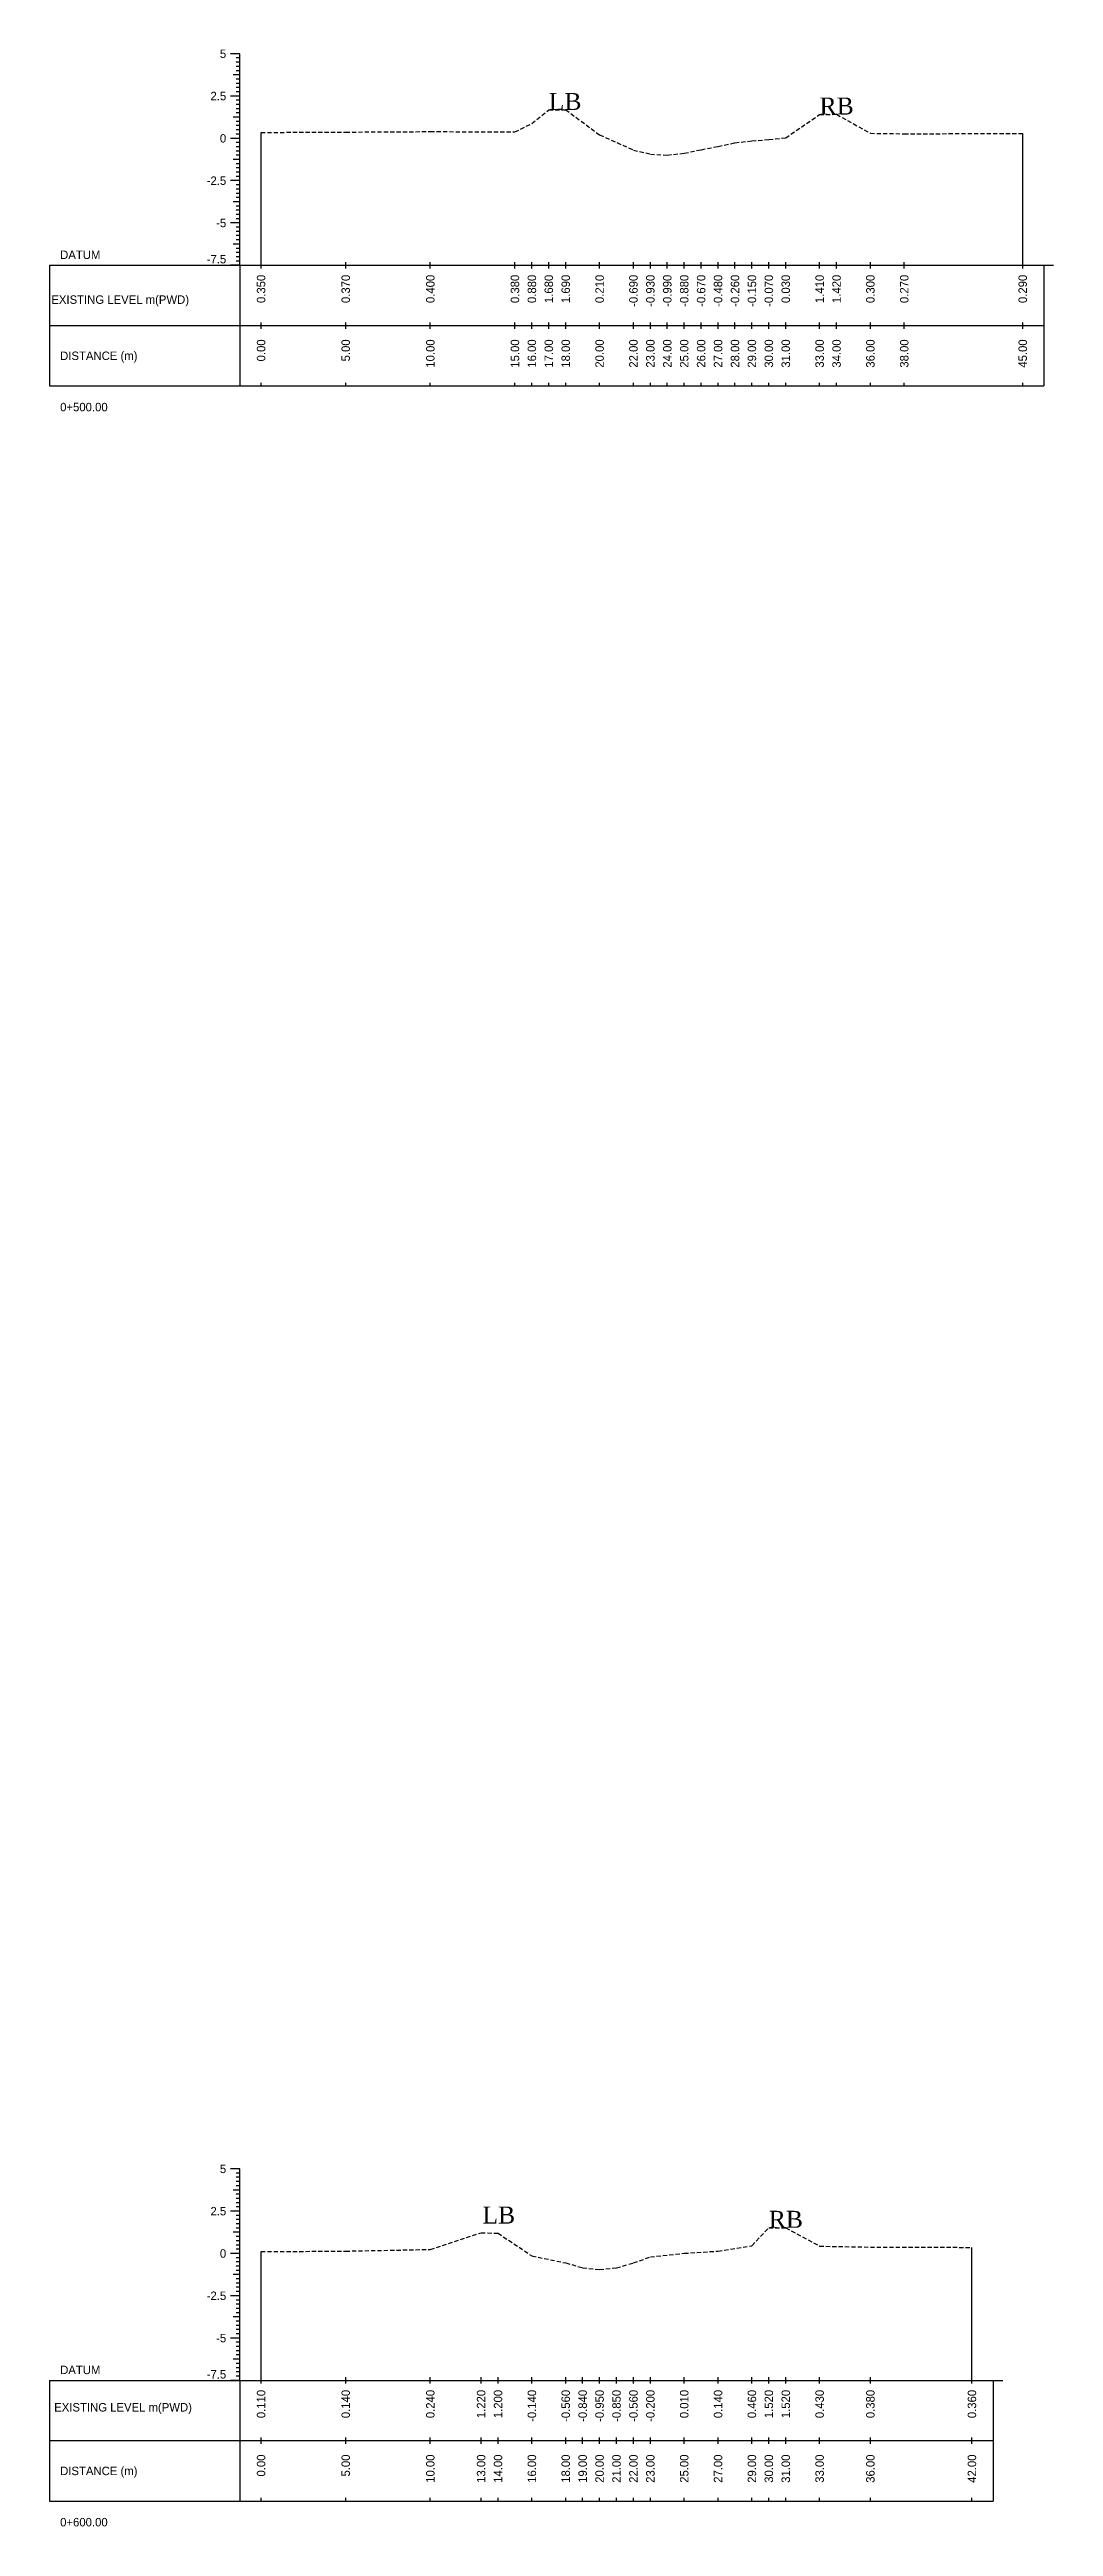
# Model space of a CAD drawing. Header units: inches. Extents: x -603 to 646, y -2572 to -1030.
# Drawn here: x 466.7 to 526, y -1338.4 to -1192.1 of the extents above; entities that cross this region are included whole.
import ezdxf
from ezdxf.enums import TextEntityAlignment as Align

# ---------------------------------------------------------------- set-up
doc = ezdxf.new("R2010")
doc.units = ezdxf.units.IN
doc.header["$MEASUREMENT"] = 0
doc.linetypes.add('HIDDEN', pattern=[0.375, 0.25, -0.125])
doc.layers.add('CS_Drawing', color=7, linetype='Continuous')
doc.layers.add('GL', color=3, linetype='HIDDEN')
doc.styles.add('romans', font='romans.shx')

msp = doc.modelspace()

# ---------------------------------------------------------------- texts
at = {"char_height": 1, "width": 4.1943, "attachment_point": 1, "style": 'romans'}
for s, insert in [('{\\fTimes New Roman|b0|i0|c0|p18;LB}', (496.2, -1194.63)), ('{\\fTimes New Roman|b0|i0|c0|p18;RB}', (512.2, -1194.9)), ('{\\fTimes New Roman|b0|i0|c0|p18;LB}', (492.28, -1319.54)), ('{\\fTimes New Roman|b0|i0|c0|p18;RB}', (509.2, -1319.79))]:
    msp.add_mtext(s, dxfattribs=dict(at, insert=insert))
at = {"layer": 'CS_Drawing'}
for s, p in [('5', (477.14, -1192.31)), ('2.5', (477.14, -1194.81)), ('0', (477.14, -1197.31)), ('-2.5', (477.14, -1199.81)), ('-5', (477.14, -1202.31)), ('5', (477.14, -1317.31)), ('2.5', (477.14, -1319.81)), ('0', (477.14, -1322.31)), ('-2.5', (477.14, -1324.81)), ('-5', (477.14, -1327.31))]:
    msp.add_text(s, height=0.5, dxfattribs=at).set_placement(p, align=Align.MIDDLE_RIGHT)
for s, p in [('DATUM', (467.33, -1204.19)), ('EXISTING LEVEL m(PWD)', (466.81, -1206.84)), ('DISTANCE (m)', (467.33, -1210.16)), ('0+500.00', (467.33, -1213.19)), ('DATUM', (467.33, -1329.19)), ('EXISTING LEVEL m(PWD)', (466.98, -1331.4)), ('DISTANCE (m)', (467.33, -1335.16)), ('0+600.00', (467.33, -1338.19))]:
    msp.add_text(s, height=0.5, dxfattribs=at).set_placement(p, align=Align.MIDDLE_LEFT)
for p in [(477.14, -1204.7), (477.14, -1329.7)]:
    msp.add_text('-7.5', height=0.5, dxfattribs=at).set_placement(p, align=Align.RIGHT)
for s, p in [('0.350', (479.2, -1205.37)), ('0.370', (484.2, -1205.37)), ('0.400', (489.2, -1205.37)), ('0.380', (494.2, -1205.37)), ('0.880', (495.2, -1205.37)), ('1.680', (496.2, -1205.37)), ('1.690', (497.2, -1205.37)), ('0.210', (499.2, -1205.37)), ('-0.690', (501.2, -1205.37)), ('-0.930', (502.2, -1205.37)), ('-0.990', (503.2, -1205.37)), ('-0.880', (504.2, -1205.37)), ('-0.670', (505.2, -1205.37)), ('-0.480', (506.2, -1205.37)), ('-0.260', (507.2, -1205.37)), ('-0.150', (508.2, -1205.37)), ('-0.070', (509.2, -1205.37)), ('0.030', (510.2, -1205.37)), ('1.410', (512.2, -1205.37)), ('1.420', (513.2, -1205.37)), ('0.300', (515.2, -1205.37)), ('0.270', (517.2, -1205.37)), ('0.290', (524.2, -1205.37)), ('0.00', (479.2, -1209.19)), ('5.00', (484.2, -1209.19)), ('10.00', (489.2, -1209.19)), ('15.00', (494.2, -1209.19)), ('16.00', (495.2, -1209.19)), ('17.00', (496.2, -1209.19)), ('18.00', (497.2, -1209.19)), ('20.00', (499.2, -1209.19)), ('22.00', (501.2, -1209.19)), ('23.00', (502.2, -1209.19)), ('24.00', (503.2, -1209.19)), ('25.00', (504.2, -1209.19)), ('26.00', (505.2, -1209.19)), ('27.00', (506.2, -1209.19)), ('28.00', (507.2, -1209.19)), ('29.00', (508.2, -1209.19)), ('30.00', (509.2, -1209.19)), ('31.00', (510.2, -1209.19)), ('33.00', (512.2, -1209.19)), ('34.00', (513.2, -1209.19)), ('36.00', (515.2, -1209.19)), ('38.00', (517.2, -1209.19)), ('45.00', (524.2, -1209.19)), ('0.110', (479.2, -1330.37)), ('0.140', (484.2, -1330.37)), ('0.240', (489.2, -1330.37)), ('1.220', (492.2, -1330.37)), ('1.200', (493.2, -1330.37)), ('-0.140', (495.2, -1330.37)), ('-0.560', (497.2, -1330.37)), ('-0.840', (498.2, -1330.37)), ('-0.950', (499.2, -1330.37)), ('-0.850', (500.2, -1330.37)), ('-0.560', (501.2, -1330.37)), ('-0.200', (502.2, -1330.37)), ('0.010', (504.2, -1330.37)), ('0.140', (506.2, -1330.37)), ('0.460', (508.2, -1330.37)), ('1.520', (509.2, -1330.37)), ('1.520', (510.2, -1330.37)), ('0.430', (512.2, -1330.37)), ('0.380', (515.2, -1330.37)), ('0.360', (521.2, -1330.37)), ('0.00', (479.2, -1334.19)), ('5.00', (484.2, -1334.19)), ('10.00', (489.2, -1334.19)), ('13.00', (492.2, -1334.19)), ('14.00', (493.2, -1334.19)), ('16.00', (495.2, -1334.19)), ('18.00', (497.2, -1334.19)), ('19.00', (498.2, -1334.19)), ('20.00', (499.2, -1334.19)), ('21.00', (500.2, -1334.19)), ('22.00', (501.2, -1334.19)), ('23.00', (502.2, -1334.19)), ('25.00', (504.2, -1334.19)), ('27.00', (506.2, -1334.19)), ('29.00', (508.2, -1334.19)), ('30.00', (509.2, -1334.19)), ('31.00', (510.2, -1334.19)), ('33.00', (512.2, -1334.19)), ('36.00', (515.2, -1334.19)), ('42.00', (521.2, -1334.19))]:
    msp.add_text(s, height=0.5, rotation=90, dxfattribs=at).set_placement(p, align=Align.MIDDLE_RIGHT)

# ---------------------------------------------------------------- linework, layer by layer
at = {"layer": 'CS_Drawing'}
for p, q in [((477.95, -1192.31), (477.39, -1192.31)), ((477.95, -1192.31), (477.56, -1192.31)), ((477.95, -1192.31), (477.73, -1192.31)), ((477.95, -1192.56), (477.73, -1192.56)), ((477.95, -1192.81), (477.73, -1192.81)), ((477.95, -1204.81), (477.95, -1192.31)), ((477.95, -1193.56), (477.56, -1193.56)), ((477.95, -1193.06), (477.73, -1193.06)), ((477.95, -1193.31), (477.73, -1193.31)), ((477.95, -1193.56), (477.73, -1193.56)), ((477.95, -1193.81), (477.73, -1193.81)), ((477.95, -1194.06), (477.73, -1194.06)), ((477.95, -1194.31), (477.73, -1194.31)), ((477.95, -1194.81), (477.39, -1194.81)), ((477.95, -1194.81), (477.56, -1194.81)), ((477.95, -1194.56), (477.73, -1194.56)), ((477.95, -1194.81), (477.73, -1194.81)), ((477.95, -1195.06), (477.73, -1195.06)), ((477.95, -1195.31), (477.73, -1195.31)), ((477.95, -1195.56), (477.73, -1195.56)), ((477.95, -1195.81), (477.73, -1195.81)), ((477.95, -1197.31), (477.39, -1197.31)), ((477.95, -1196.06), (477.56, -1196.06)), ((477.95, -1197.31), (477.56, -1197.31)), ((477.95, -1196.06), (477.73, -1196.06)), ((477.95, -1196.31), (477.73, -1196.31)), ((477.95, -1196.56), (477.73, -1196.56)), ((477.95, -1196.81), (477.73, -1196.81)), ((477.95, -1197.06), (477.73, -1197.06)), ((477.95, -1197.31), (477.73, -1197.31)), ((479.2, -1204.81), (479.2, -1196.96)), ((524.2, -1204.81), (524.2, -1197.02)), ((477.95, -1198.56), (477.56, -1198.56)), ((477.95, -1197.56), (477.73, -1197.56)), ((477.95, -1197.81), (477.73, -1197.81)), ((477.95, -1198.06), (477.73, -1198.06)), ((477.95, -1198.31), (477.73, -1198.31)), ((477.95, -1198.56), (477.73, -1198.56)), ((477.95, -1198.81), (477.73, -1198.81)), ((477.95, -1199.81), (477.39, -1199.81)), ((477.95, -1199.81), (477.56, -1199.81)), ((477.95, -1199.06), (477.73, -1199.06)), ((477.95, -1199.31), (477.73, -1199.31)), ((477.95, -1199.56), (477.73, -1199.56)), ((477.95, -1199.81), (477.73, -1199.81)), ((477.95, -1200.06), (477.73, -1200.06)), ((477.95, -1200.31), (477.73, -1200.31)), ((477.95, -1201.06), (477.56, -1201.06)), ((477.95, -1200.56), (477.73, -1200.56)), ((477.95, -1200.81), (477.73, -1200.81)), ((477.95, -1201.06), (477.73, -1201.06)), ((477.95, -1201.31), (477.73, -1201.31)), ((477.95, -1201.56), (477.73, -1201.56)), ((477.95, -1202.31), (477.39, -1202.31)), ((477.95, -1202.31), (477.56, -1202.31)), ((477.95, -1201.81), (477.73, -1201.81)), ((477.95, -1202.06), (477.73, -1202.06)), ((477.95, -1202.31), (477.73, -1202.31)), ((477.95, -1202.56), (477.73, -1202.56)), ((477.95, -1202.81), (477.73, -1202.81)), ((477.95, -1203.06), (477.73, -1203.06)), ((477.95, -1203.56), (477.56, -1203.56)), ((477.95, -1203.31), (477.73, -1203.31)), ((477.95, -1203.56), (477.73, -1203.56)), ((477.95, -1203.81), (477.73, -1203.81)), ((477.95, -1204.06), (477.73, -1204.06)), ((477.95, -1204.31), (477.73, -1204.31)), ((477.95, -1204.56), (477.73, -1204.56)), ((479.2, -1205), (479.2, -1204.62)), ((484.2, -1205), (484.2, -1204.62)), ((489.2, -1205), (489.2, -1204.62)), ((494.2, -1205), (494.2, -1204.62)), ((495.2, -1205), (495.2, -1204.62)), ((496.2, -1205), (496.2, -1204.62)), ((497.2, -1205), (497.2, -1204.62)), ((499.2, -1205), (499.2, -1204.62)), ((501.2, -1205), (501.2, -1204.62)), ((502.2, -1205), (502.2, -1204.62)), ((503.2, -1205), (503.2, -1204.62)), ((504.2, -1205), (504.2, -1204.62)), ((505.2, -1205), (505.2, -1204.62)), ((506.2, -1205), (506.2, -1204.62)), ((507.2, -1205), (507.2, -1204.62)), ((508.2, -1205), (508.2, -1204.62)), ((509.2, -1205), (509.2, -1204.62)), ((510.2, -1205), (510.2, -1204.62)), ((512.2, -1205), (512.2, -1204.62)), ((513.2, -1205), (513.2, -1204.62)), ((515.2, -1205), (515.2, -1204.62)), ((517.2, -1205), (517.2, -1204.62)), ((524.2, -1205), (524.2, -1204.62)), ((466.7, -1204.81), (477.95, -1204.81)), ((466.7, -1204.81), (466.7, -1211.94)), ((477.95, -1204.81), (477.39, -1204.81)), ((477.95, -1204.81), (477.56, -1204.81)), ((477.95, -1204.81), (477.73, -1204.81)), ((477.95, -1204.81), (525.45, -1204.81)), ((477.95, -1204.81), (477.95, -1211.94)), ((525.45, -1204.81), (526.02, -1204.81)), ((525.45, -1204.81), (525.85, -1204.81)), ((525.45, -1204.81), (525.68, -1204.81)), ((525.45, -1204.81), (525.45, -1211.94)), ((466.7, -1208.37), (477.95, -1208.37)), ((477.95, -1208.37), (525.45, -1208.37)), ((477.95, -1208.37), (525.45, -1208.37)), ((479.2, -1208.56), (479.2, -1208.19)), ((484.2, -1208.56), (484.2, -1208.19)), ((489.2, -1208.56), (489.2, -1208.19)), ((494.2, -1208.56), (494.2, -1208.19)), ((495.2, -1208.56), (495.2, -1208.19)), ((496.2, -1208.56), (496.2, -1208.19)), ((497.2, -1208.56), (497.2, -1208.19)), ((499.2, -1208.56), (499.2, -1208.19)), ((501.2, -1208.56), (501.2, -1208.19)), ((502.2, -1208.56), (502.2, -1208.19)), ((503.2, -1208.56), (503.2, -1208.19)), ((504.2, -1208.56), (504.2, -1208.19)), ((505.2, -1208.56), (505.2, -1208.19)), ((506.2, -1208.56), (506.2, -1208.19)), ((507.2, -1208.56), (507.2, -1208.19)), ((508.2, -1208.56), (508.2, -1208.19)), ((509.2, -1208.56), (509.2, -1208.19)), ((510.2, -1208.56), (510.2, -1208.19)), ((512.2, -1208.56), (512.2, -1208.19)), ((513.2, -1208.56), (513.2, -1208.19)), ((515.2, -1208.56), (515.2, -1208.19)), ((517.2, -1208.56), (517.2, -1208.19)), ((524.2, -1208.56), (524.2, -1208.19)), ((466.7, -1211.94), (477.95, -1211.94)), ((477.95, -1211.94), (525.45, -1211.94)), ((479.2, -1211.94), (479.2, -1211.75)), ((484.2, -1211.94), (484.2, -1211.75)), ((489.2, -1211.94), (489.2, -1211.75)), ((494.2, -1211.94), (494.2, -1211.75)), ((495.2, -1211.94), (495.2, -1211.75)), ((496.2, -1211.94), (496.2, -1211.75)), ((497.2, -1211.94), (497.2, -1211.75)), ((499.2, -1211.94), (499.2, -1211.75)), ((501.2, -1211.94), (501.2, -1211.75)), ((502.2, -1211.94), (502.2, -1211.75)), ((503.2, -1211.94), (503.2, -1211.75)), ((504.2, -1211.94), (504.2, -1211.75)), ((505.2, -1211.94), (505.2, -1211.75)), ((506.2, -1211.94), (506.2, -1211.75)), ((507.2, -1211.94), (507.2, -1211.75)), ((508.2, -1211.94), (508.2, -1211.75)), ((509.2, -1211.94), (509.2, -1211.75)), ((510.2, -1211.94), (510.2, -1211.75)), ((512.2, -1211.94), (512.2, -1211.75)), ((513.2, -1211.94), (513.2, -1211.75)), ((515.2, -1211.94), (515.2, -1211.75)), ((517.2, -1211.94), (517.2, -1211.75)), ((524.2, -1211.94), (524.2, -1211.75)), ((477.95, -1317.31), (477.39, -1317.31)), ((477.95, -1317.31), (477.56, -1317.31)), ((477.95, -1317.31), (477.73, -1317.31)), ((477.95, -1329.81), (477.95, -1317.31)), ((477.95, -1318.56), (477.56, -1318.56)), ((477.95, -1317.56), (477.73, -1317.56)), ((477.95, -1317.81), (477.73, -1317.81)), ((477.95, -1318.06), (477.73, -1318.06)), ((477.95, -1318.31), (477.73, -1318.31)), ((477.95, -1318.56), (477.73, -1318.56)), ((477.95, -1318.81), (477.73, -1318.81)), ((477.95, -1319.81), (477.39, -1319.81)), ((477.95, -1319.81), (477.56, -1319.81)), ((477.95, -1319.06), (477.73, -1319.06)), ((477.95, -1319.31), (477.73, -1319.31)), ((477.95, -1319.56), (477.73, -1319.56)), ((477.95, -1319.81), (477.73, -1319.81)), ((477.95, -1320.06), (477.73, -1320.06)), ((477.95, -1320.31), (477.73, -1320.31)), ((477.95, -1321.06), (477.56, -1321.06)), ((477.95, -1320.56), (477.73, -1320.56)), ((477.95, -1320.81), (477.73, -1320.81)), ((477.95, -1321.06), (477.73, -1321.06)), ((477.95, -1321.31), (477.73, -1321.31)), ((477.95, -1321.56), (477.73, -1321.56)), ((477.95, -1321.81), (477.73, -1321.81)), ((477.95, -1322.31), (477.39, -1322.31)), ((477.95, -1322.31), (477.56, -1322.31)), ((477.95, -1322.06), (477.73, -1322.06)), ((477.95, -1322.31), (477.73, -1322.31)), ((477.95, -1322.56), (477.73, -1322.56)), ((477.95, -1322.81), (477.73, -1322.81)), ((477.95, -1323.06), (477.73, -1323.06)), ((479.2, -1329.81), (479.2, -1322.2)), ((521.2, -1329.81), (521.2, -1321.95)), ((477.95, -1323.56), (477.56, -1323.56)), ((477.95, -1323.31), (477.73, -1323.31)), ((477.95, -1323.56), (477.73, -1323.56)), ((477.95, -1323.81), (477.73, -1323.81)), ((477.95, -1324.06), (477.73, -1324.06)), ((477.95, -1324.31), (477.73, -1324.31)), ((477.95, -1324.56), (477.73, -1324.56)), ((477.95, -1324.81), (477.39, -1324.81)), ((477.95, -1324.81), (477.56, -1324.81)), ((477.95, -1326.06), (477.56, -1326.06)), ((477.95, -1324.81), (477.73, -1324.81)), ((477.95, -1325.06), (477.73, -1325.06)), ((477.95, -1325.31), (477.73, -1325.31)), ((477.95, -1325.56), (477.73, -1325.56)), ((477.95, -1325.81), (477.73, -1325.81)), ((477.95, -1326.06), (477.73, -1326.06)), ((477.95, -1327.31), (477.39, -1327.31)), ((477.95, -1327.31), (477.56, -1327.31)), ((477.95, -1326.31), (477.73, -1326.31)), ((477.95, -1326.56), (477.73, -1326.56)), ((477.95, -1326.81), (477.73, -1326.81)), ((477.95, -1327.06), (477.73, -1327.06)), ((477.95, -1327.31), (477.73, -1327.31)), ((477.95, -1327.56), (477.73, -1327.56)), ((477.95, -1328.56), (477.56, -1328.56)), ((477.95, -1327.81), (477.73, -1327.81)), ((477.95, -1328.06), (477.73, -1328.06)), ((477.95, -1328.31), (477.73, -1328.31)), ((477.95, -1328.56), (477.73, -1328.56)), ((477.95, -1328.81), (477.73, -1328.81)), ((477.95, -1329.06), (477.73, -1329.06)), ((466.7, -1329.81), (477.95, -1329.81)), ((466.7, -1329.81), (466.7, -1336.94)), ((477.95, -1329.81), (477.39, -1329.81)), ((477.95, -1329.81), (477.56, -1329.81)), ((477.95, -1329.31), (477.73, -1329.31)), ((477.95, -1329.56), (477.73, -1329.56)), ((477.95, -1329.81), (477.73, -1329.81)), ((477.95, -1329.81), (522.45, -1329.81)), ((477.95, -1329.81), (477.95, -1336.94)), ((479.2, -1330), (479.2, -1329.62)), ((484.2, -1330), (484.2, -1329.62)), ((489.2, -1330), (489.2, -1329.62)), ((492.2, -1330), (492.2, -1329.62)), ((493.2, -1330), (493.2, -1329.62)), ((495.2, -1330), (495.2, -1329.62)), ((497.2, -1330), (497.2, -1329.62)), ((498.2, -1330), (498.2, -1329.62)), ((499.2, -1330), (499.2, -1329.62)), ((500.2, -1330), (500.2, -1329.62)), ((501.2, -1330), (501.2, -1329.62)), ((502.2, -1330), (502.2, -1329.62)), ((504.2, -1330), (504.2, -1329.62)), ((506.2, -1330), (506.2, -1329.62)), ((508.2, -1330), (508.2, -1329.62)), ((509.2, -1330), (509.2, -1329.62)), ((510.2, -1330), (510.2, -1329.62)), ((512.2, -1330), (512.2, -1329.62)), ((515.2, -1330), (515.2, -1329.62)), ((521.2, -1330), (521.2, -1329.62)), ((522.45, -1329.81), (523.02, -1329.81)), ((522.45, -1329.81), (522.85, -1329.81)), ((522.45, -1329.81), (522.68, -1329.81)), ((522.45, -1329.81), (522.45, -1336.94)), ((466.7, -1333.37), (477.95, -1333.37)), ((477.95, -1333.37), (522.45, -1333.37)), ((477.95, -1333.37), (522.45, -1333.37)), ((479.2, -1333.56), (479.2, -1333.19)), ((484.2, -1333.56), (484.2, -1333.19)), ((489.2, -1333.56), (489.2, -1333.19)), ((492.2, -1333.56), (492.2, -1333.19)), ((493.2, -1333.56), (493.2, -1333.19)), ((495.2, -1333.56), (495.2, -1333.19)), ((497.2, -1333.56), (497.2, -1333.19)), ((498.2, -1333.56), (498.2, -1333.19)), ((499.2, -1333.56), (499.2, -1333.19)), ((500.2, -1333.56), (500.2, -1333.19)), ((501.2, -1333.56), (501.2, -1333.19)), ((502.2, -1333.56), (502.2, -1333.19)), ((504.2, -1333.56), (504.2, -1333.19)), ((506.2, -1333.56), (506.2, -1333.19)), ((508.2, -1333.56), (508.2, -1333.19)), ((509.2, -1333.56), (509.2, -1333.19)), ((510.2, -1333.56), (510.2, -1333.19)), ((512.2, -1333.56), (512.2, -1333.19)), ((515.2, -1333.56), (515.2, -1333.19)), ((521.2, -1333.56), (521.2, -1333.19)), ((466.7, -1336.94), (477.95, -1336.94)), ((477.95, -1336.94), (522.45, -1336.94)), ((479.2, -1336.94), (479.2, -1336.75)), ((484.2, -1336.94), (484.2, -1336.75)), ((489.2, -1336.94), (489.2, -1336.75)), ((492.2, -1336.94), (492.2, -1336.75)), ((493.2, -1336.94), (493.2, -1336.75)), ((495.2, -1336.94), (495.2, -1336.75)), ((497.2, -1336.94), (497.2, -1336.75)), ((498.2, -1336.94), (498.2, -1336.75)), ((499.2, -1336.94), (499.2, -1336.75)), ((500.2, -1336.94), (500.2, -1336.75)), ((501.2, -1336.94), (501.2, -1336.75)), ((502.2, -1336.94), (502.2, -1336.75)), ((504.2, -1336.94), (504.2, -1336.75)), ((506.2, -1336.94), (506.2, -1336.75)), ((508.2, -1336.94), (508.2, -1336.75)), ((509.2, -1336.94), (509.2, -1336.75)), ((510.2, -1336.94), (510.2, -1336.75)), ((512.2, -1336.94), (512.2, -1336.75)), ((515.2, -1336.94), (515.2, -1336.75)), ((521.2, -1336.94), (521.2, -1336.75))]:
    msp.add_line(p, q, dxfattribs=at)
at = {"layer": 'GL'}
for points in [[(479.2, -1196.96), (484.2, -1196.94), (489.2, -1196.91), (494.2, -1196.93), (495.2, -1196.43), (496.2, -1195.63), (497.2, -1195.62), (499.2, -1197.1), (501.2, -1198), (502.2, -1198.24), (503.2, -1198.3), (504.2, -1198.19), (505.2, -1197.98), (506.2, -1197.79), (507.2, -1197.57), (508.2, -1197.46), (509.2, -1197.38), (510.2, -1197.28), (512.2, -1195.9), (513.2, -1195.89), (515.2, -1197.01), (517.2, -1197.04), (524.2, -1197.02)], [(479.2, -1322.2), (484.2, -1322.17), (489.2, -1322.07), (492.2, -1321.09), (493.2, -1321.11), (495.2, -1322.45), (497.2, -1322.87), (498.2, -1323.15), (499.2, -1323.26), (500.2, -1323.16), (501.2, -1322.87), (502.2, -1322.51), (504.2, -1322.3), (506.2, -1322.17), (508.2, -1321.85), (509.2, -1320.79), (510.2, -1320.79), (512.2, -1321.88), (515.2, -1321.93), (521.2, -1321.95)]]:
    msp.add_lwpolyline(points, dxfattribs=at)

msp.set_redraw_order([(e.dxf.handle, doc.entitydb.next_handle()) for e in msp.query("TEXT MTEXT ATTDEF DIMENSION ARC_DIMENSION")])  # texts and dimensions are drawn at this point

doc.saveas('drawing.dxf')
